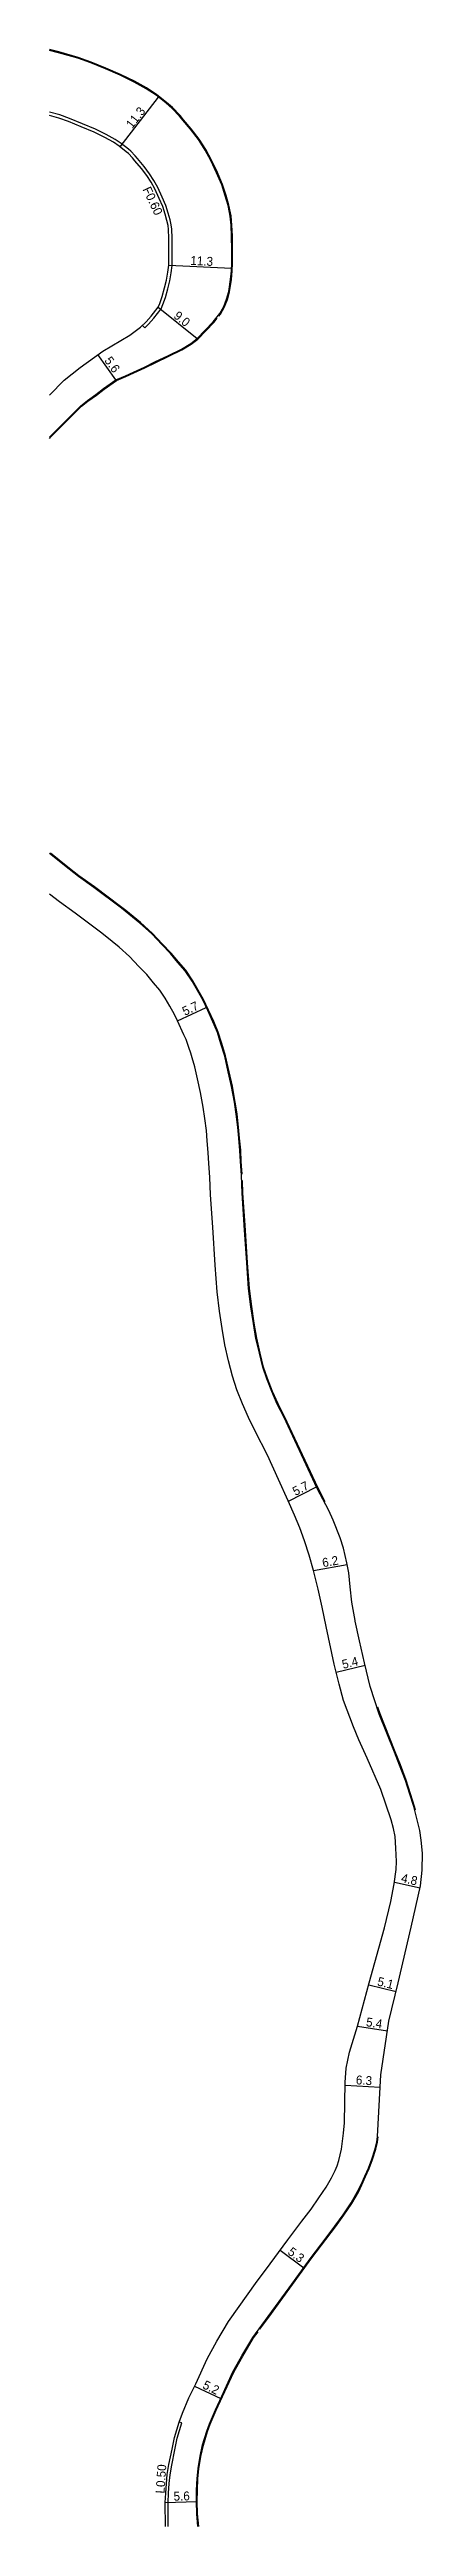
# Model space of a CAD drawing. Header units: metres. Extents: x -24000 to -20800, y -90000 to -87000.
# Drawn here: x -24000 to -23932.9, y -88800 to -88354.4 of the extents above; entities that cross this region are included whole.
import ezdxf

# ---------------------------------------------------------------- set-up
doc = ezdxf.new("R2010")
doc.units = ezdxf.units.M
doc.header["$LTSCALE"] = 2.5
for name, color, linetype in [('側溝・桝', 7, 'Continuous'), ('幅員', 7, 'Continuous'), ('歩道・分離帯・安全施設', 7, 'Continuous'), ('道路', 7, 'Continuous')]:
    doc.layers.add(name, color=color, linetype=linetype)
doc.styles.get("Standard").update_dxf_attribs({"font": ''})
doc.styles.get('Standard').set_extended_font_data('@MS PGothic')

msp = doc.modelspace()

# ---------------------------------------------------------------- texts
at = {"layer": '側溝・桝'}
for s, rotation, p in [('F0.60', 295.0822, (-23983.3, -88379.53)), ('L0.50', 86.2377, (-23979.33, -88794.11))]:
    msp.add_text(s, height=1.6, rotation=rotation, dxfattribs=at).set_placement(p)
at = {"layer": '幅員'}
for s, rotation, p in [('11.3', 52.2288, (-23985.14, -88368.72)), ('11.3', 357.1274, (-23974.7, -88393.12)), ('9.0', 321.3077, (-23977.81, -88402.55)), ('5.6', 305.6295, (-23990.21, -88410.35)), ('5.7', 24.9393, (-23975.66, -88528.24)), ('5.7', 27.3616, (-23955.77, -88614.62)), ('6.2', 10.2123, (-23950.8, -88627.44)), ('5.4', 13.4541, (-23947.19, -88645.72)), ('4.8', 347.1865, (-23936.87, -88684.05)), ('5.1', 346.3637, (-23941.16, -88702.65)), ('5.4', 351.4954, (-23943.15, -88709.99)), ('6.3', 356.44, (-23944.94, -88720.44)), ('5.3', 323.8038, (-23957.29, -88750.92)), ('5.2', 334.3976, (-23972.6, -88775.09)), ('5.6', 1.4492, (-23977.67, -88795.37))]:
    msp.add_text(s, height=1.6, rotation=rotation, dxfattribs=at).set_placement(p)

# ---------------------------------------------------------------- linework, layer by layer
at = {"layer": '側溝・桝'}
for points in [[(-23982.88, -88404.45), (-23982.2, -88403.8), (-23981.27, -88402.71), (-23979.94, -88401.06), (-23979.61, -88400.28), (-23979.14, -88398.97), (-23978.72, -88397.42), (-23978.37, -88396.01), (-23978.15, -88394.53), (-23977.95, -88393.23), (-23977.93, -88392.52), (-23977.92, -88390.42), (-23977.96, -88388.33), (-23978.03, -88386.71), (-23978.1, -88385.95), (-23978.3, -88385), (-23978.64, -88383.8), (-23979.08, -88382.43), (-23979.72, -88380.93), (-23980.54, -88379.19), (-23981.22, -88377.93), (-23982, -88376.73), (-23982.98, -88375.44), (-23984.19, -88374.01), (-23984.19, -88374), (-23984.62, -88373.49), (-23985.4, -88372.67), (-23985.82, -88372.3), (-23987.09, -88371.32), (-23988.21, -88370.57), (-23989.79, -88369.7), (-23991.75, -88368.71), (-23994.07, -88367.74), (-23996.4, -88366.77), (-23998.13, -88366.16), (-24000, -88365.63)], [(-23983.29, -88404.01), (-23982.88, -88404.45)], [(-23978.64, -88800), (-23978.68, -88795.67), (-23978.58, -88794.04), (-23978.46, -88792.3), (-23978.32, -88790.69), (-23978.03, -88788.96), (-23977.48, -88786.19), (-23977.02, -88784.12), (-23976.18, -88781.38)], [(-23976.18, -88781.38), (-23976.65, -88781.21)]]:
    msp.add_lwpolyline(points, dxfattribs=at)
at = {"layer": '幅員'}
for points in [[(-23987.3, -88371.91), (-23980.38, -88362.98)], [(-23978.55, -88393.18), (-23967.28, -88393.74)], [(-23980.46, -88400.74), (-23973.44, -88406.37)], [(-23988.05, -88413.79), (-23991.29, -88409.28)], [(-23976.99, -88529.13), (-23971.82, -88526.73)]]:
    msp.add_lwpolyline(points, dxfattribs=at)
at = {"layer": '幅員', "flags": 128}
for points in [[(-23957.05, -88615.57), (-23952, -88612.96)], [(-23952.55, -88628.01), (-23946.46, -88626.91)], [(-23948.46, -88646.29), (-23943.25, -88645.04)], [(-23937.97, -88684.06), (-23933.33, -88685.11)], [(-23942.59, -88702.56), (-23937.66, -88703.75)], [(-23944.59, -88710.02), (-23939.21, -88710.83)], [(-23946.83, -88720.58), (-23940.54, -88720.97)], [(-23958.54, -88750.32), (-23954.27, -88753.45)], [(-23973.9, -88774.74), (-23969.21, -88776.99)], [(-23979.18, -88795.66), (-23973.59, -88795.52)]]:
    msp.add_lwpolyline(points, dxfattribs=at)
at = {"layer": '歩道・分離帯・安全施設'}
for points in [[(-23969.57, -88402.35), (-23969.28, -88401.98), (-23968.51, -88400.67), (-23968, -88399.35), (-23967.62, -88397.97), (-23967.3, -88395.78), (-23967.15, -88394.2), (-23967.08, -88392.82), (-23967.07, -88390.34), (-23967.12, -88387.99), (-23967.2, -88385.96), (-23967.36, -88384.32), (-23967.76, -88382.39), (-23968.26, -88380.65), (-23968.9, -88378.64), (-23969.81, -88376.51), (-23970.85, -88374.29), (-23971.88, -88372.39), (-23973.11, -88370.49), (-23974.51, -88368.65), (-23975.89, -88367.01), (-23976.53, -88366.25), (-23977.9, -88364.81), (-23978.95, -88363.9), (-23980.75, -88362.5), (-23982.56, -88361.3), (-23984.72, -88360.1), (-23987.22, -88358.85), (-23989.9, -88357.73), (-23992.51, -88356.64), (-23994.84, -88355.81), (-23998.36, -88354.82), (-24000, -88354.39)], [(-24000, -88424.34), (-23999.73, -88424.03), (-23996.43, -88420.73), (-23994.27, -88418.57), (-23993.1, -88417.65), (-23991.58, -88416.55), (-23990.2, -88415.51), (-23987.98, -88413.92), (-23986.29, -88413.22), (-23984.87, -88412.56), (-23982.87, -88411.67), (-23980.9, -88410.67), (-23978.53, -88409.55), (-23976.21, -88408.42), (-23974.53, -88407.41), (-23973.34, -88406.48), (-23970.47, -88403.49), (-23969.86, -88402.71)], [(-23965.35, -88556.7), (-23965.52, -88554.44), (-23965.62, -88552.42), (-23965.81, -88550.22), (-23965.99, -88548.23), (-23966.28, -88545.89), (-23966.61, -88543.74), (-23967.1, -88540.89), (-23967.7, -88538.29), (-23968.34, -88535.43), (-23969.02, -88533.2), (-23969.66, -88531.16), (-23970.48, -88529.23), (-23971.43, -88527.22), (-23972.31, -88525.31), (-23973.27, -88523.6), (-23974.21, -88521.94), (-23975.5, -88520.03), (-23976.81, -88518.53), (-23978.11, -88516.93), (-23979.72, -88515.27), (-23981.51, -88513.39), (-23983.65, -88511.45), (-23986.3, -88509.29), (-23987.22, -88508.54), (-23991.94, -88505.05), (-23994.71, -88503.02), (-23996.39, -88501.75), (-23999.81, -88498.98)], [(-23950.44, -88615.65), (-23951.71, -88613.18), (-23957.76, -88600.31), (-23958.89, -88598.02), (-23959.89, -88595.79), (-23960.79, -88593.49), (-23961.49, -88591.41), (-23962.11, -88588.9), (-23962.74, -88586.23), (-23963.19, -88583.55), (-23963.62, -88580.55), (-23964.04, -88577.29), (-23964.39, -88572.67), (-23964.82, -88565.88), (-23965.22, -88560.13), (-23965.3, -88557.83)], [(-23934.17, -88671.11), (-23934.34, -88670.45), (-23935.07, -88668.19), (-23935.84, -88665.73), (-23936.89, -88662.95), (-23937.84, -88660.66), (-23940.55, -88653.83), (-23940.95, -88652.62)], [(-23962.18, -88764.51), (-23960.58, -88762.32), (-23956.78, -88757.14), (-23952.81, -88751.7), (-23950.28, -88748.38), (-23948.55, -88746.09), (-23947.09, -88744), (-23945.62, -88741.87), (-23944.45, -88739.83), (-23943.82, -88738.53), (-23943.15, -88737.03), (-23942.49, -88735.59), (-23941.91, -88733.99), (-23941.3, -88732.11), (-23941, -88730.84), (-23940.89, -88729.89)], [(-23973.15, -88800), (-23973.38, -88797.74), (-23973.44, -88795.52), (-23973.41, -88793.48), (-23973.3, -88791.41), (-23973.12, -88789.62), (-23972.78, -88787.4), (-23972.33, -88785.36), (-23971.58, -88782.91), (-23971.1, -88781.58), (-23970.05, -88779.08), (-23968.87, -88776.62), (-23966.88, -88772.27), (-23965.26, -88769.36), (-23963.32, -88766.08), (-23962.5, -88764.96)]]:
    msp.add_lwpolyline(points, dxfattribs=at)
at = {"layer": '道路'}
for points in [[(-24000, -88424.11), (-23999.84, -88423.93), (-23996.54, -88420.63), (-23994.37, -88418.46), (-23993.19, -88417.53), (-23991.67, -88416.43), (-23990.28, -88415.39), (-23988.05, -88413.79), (-23986.35, -88413.08), (-23984.93, -88412.42), (-23982.94, -88411.54), (-23980.97, -88410.54), (-23978.59, -88409.42), (-23976.29, -88408.29), (-23974.61, -88407.29), (-23973.44, -88406.37), (-23970.58, -88403.39), (-23969.4, -88401.89), (-23968.65, -88400.6), (-23968.15, -88399.3), (-23967.76, -88397.94), (-23967.45, -88395.76), (-23967.3, -88394.19), (-23967.23, -88392.82), (-23967.22, -88390.34), (-23967.27, -88388), (-23967.35, -88385.97), (-23967.51, -88384.34), (-23967.9, -88382.43), (-23968.4, -88380.69), (-23969.04, -88378.7), (-23969.95, -88376.57), (-23970.98, -88374.36), (-23972.01, -88372.47), (-23973.23, -88370.57), (-23974.63, -88368.74), (-23976.01, -88367.11), (-23976.64, -88366.35), (-23978, -88364.92), (-23979.04, -88364.02), (-23980.84, -88362.62), (-23982.64, -88361.43), (-23984.79, -88360.23), (-23987.28, -88358.98), (-23989.95, -88357.87), (-23992.56, -88356.78), (-23994.89, -88355.96), (-23998.4, -88354.96), (-24000, -88354.54)], [(-24000, -88416.59), (-23997.35, -88413.87), (-23994.48, -88411.57), (-23990.41, -88408.65), (-23985.57, -88405.75), (-23983.64, -88404.34), (-23982.63, -88403.39), (-23981.73, -88402.33), (-23980.46, -88400.74), (-23980.17, -88400.06), (-23979.72, -88398.79), (-23979.3, -88397.27), (-23978.96, -88395.89), (-23978.74, -88394.44), (-23978.55, -88393.18), (-23978.53, -88392.51), (-23978.52, -88390.43), (-23978.56, -88388.34), (-23978.63, -88386.75), (-23978.69, -88386.04), (-23978.88, -88385.14), (-23979.22, -88383.98), (-23979.65, -88382.64), (-23980.27, -88381.18), (-23981.07, -88379.46), (-23981.73, -88378.24), (-23982.49, -88377.07), (-23983.45, -88375.81), (-23984.65, -88374.39), (-23984.65, -88374.38), (-23985.07, -88373.89), (-23985.82, -88373.1), (-23986.2, -88372.77), (-23987.45, -88371.8), (-23988.52, -88371.08), (-23990.07, -88370.23), (-23992, -88369.26), (-23994.3, -88368.3), (-23996.62, -88367.33), (-23998.32, -88366.73), (-24000, -88366.26)], [(-23973.3, -88800), (-23973.53, -88797.75), (-23973.59, -88795.52), (-23973.56, -88793.47), (-23973.45, -88791.39), (-23973.27, -88789.6), (-23972.93, -88787.37), (-23972.47, -88785.32), (-23971.72, -88782.86), (-23971.24, -88781.53), (-23970.18, -88779.02), (-23969, -88776.55), (-23967.01, -88772.2), (-23965.39, -88769.28), (-23963.45, -88766), (-23960.7, -88762.23), (-23956.9, -88757.05), (-23952.93, -88751.61), (-23950.4, -88748.29), (-23948.68, -88746), (-23947.21, -88743.91), (-23945.75, -88741.79), (-23944.59, -88739.76), (-23943.96, -88738.47), (-23943.29, -88736.97), (-23942.63, -88735.54), (-23942.06, -88733.94), (-23941.44, -88732.07), (-23941.15, -88730.82), (-23941.04, -88729.85), (-23940.54, -88720.97), (-23940.4, -88718.77), (-23938.96, -88709.1), (-23937.27, -88702.18), (-23934.93, -88692.16), (-23933.25, -88684.77), (-23932.99, -88681.91), (-23932.93, -88678.86), (-23933.13, -88676.55), (-23933.42, -88674.78), (-23934.48, -88670.49), (-23935.21, -88668.23), (-23935.98, -88665.78), (-23937.03, -88663.01), (-23937.98, -88660.72), (-23940.69, -88653.88), (-23942.34, -88648.88), (-23943.35, -88644.63), (-23944.28, -88640.65), (-23945.01, -88637.14), (-23945.02, -88637.04), (-23945.6, -88633.74), (-23945.93, -88630.96), (-23946.18, -88628.43), (-23946.51, -88626.62), (-23947.14, -88624), (-23947.71, -88622.14), (-23948.99, -88618.94), (-23949.78, -88617.24), (-23951.85, -88613.25), (-23957.89, -88600.38), (-23959.03, -88598.09), (-23960.03, -88595.84), (-23960.93, -88593.54), (-23961.63, -88591.45), (-23962.26, -88588.94), (-23962.89, -88586.26), (-23963.34, -88583.57), (-23963.77, -88580.58), (-23964.19, -88577.31), (-23964.54, -88572.68), (-23964.97, -88565.89), (-23965.37, -88560.14), (-23965.48, -88556.92), (-23965.67, -88554.45), (-23965.77, -88552.43), (-23965.96, -88550.24), (-23966.14, -88548.25), (-23966.42, -88545.91), (-23966.76, -88543.77), (-23967.25, -88540.92), (-23967.85, -88538.32), (-23968.48, -88535.47), (-23969.17, -88533.24), (-23969.8, -88531.21), (-23970.62, -88529.29), (-23971.56, -88527.28), (-23972.45, -88525.38), (-23973.4, -88523.67), (-23974.34, -88522.02), (-23975.62, -88520.12), (-23976.92, -88518.63), (-23978.22, -88517.03), (-23979.82, -88515.38), (-23981.62, -88513.5), (-23983.75, -88511.57), (-23986.39, -88509.41), (-23987.31, -88508.66), (-23992.03, -88505.17), (-23994.8, -88503.15), (-23996.48, -88501.87), (-24000, -88499.02)], [(-23979.14, -88800), (-23979.18, -88795.66), (-23979.08, -88794.01), (-23978.96, -88792.26), (-23978.82, -88790.63), (-23978.52, -88788.88), (-23977.97, -88786.09), (-23977.5, -88783.99), (-23976.66, -88781.22), (-23976.09, -88779.64), (-23974.93, -88776.88), (-23973.71, -88774.35), (-23971.66, -88769.85), (-23969.9, -88766.69), (-23967.79, -88763.14), (-23962.63, -88755.9), (-23961.18, -88753.92), (-23957.17, -88748.44), (-23954.62, -88745.1), (-23952.97, -88742.89), (-23951.56, -88740.89), (-23950.24, -88738.97), (-23949.28, -88737.29), (-23948.64, -88735.96), (-23948.27, -88735.12), (-23947.96, -88734.14), (-23947.7, -88733.12), (-23947.51, -88732.15), (-23947.11, -88729.23), (-23946.95, -88727.41), (-23946.82, -88720.14), (-23946.62, -88717.57), (-23946.02, -88714.69), (-23944.59, -88710.02), (-23942.49, -88702.18), (-23939.78, -88692.31), (-23938.61, -88687.54), (-23938.02, -88684.4), (-23937.64, -88681.81), (-23937.61, -88680.38), (-23937.69, -88677.96), (-23937.83, -88675.89), (-23938.12, -88674.42), (-23938.58, -88672.89), (-23940.44, -88667.44), (-23942.88, -88661.76), (-23944.37, -88658.48), (-23945.33, -88656.15), (-23947.1, -88651.4), (-23947.9, -88648.46), (-23948.83, -88644.86), (-23950.23, -88638.09), (-23950.97, -88634.64), (-23951.71, -88631.36), (-23952.55, -88628.01), (-23953.29, -88625.28), (-23954.14, -88622.67), (-23954.96, -88620.34), (-23955.94, -88618.06), (-23957.1, -88615.47), (-23958.79, -88611.65), (-23960.81, -88607.25), (-23962.99, -88602.93), (-23964.19, -88600.51), (-23965.28, -88598.05), (-23966.29, -88595.49), (-23967.11, -88593.05), (-23967.8, -88590.28), (-23968.48, -88587.39), (-23968.98, -88584.45), (-23969.42, -88581.34), (-23969.87, -88577.89), (-23970.23, -88573.07), (-23970.66, -88566.27), (-23971.06, -88560.43), (-23971.17, -88557.24), (-23971.36, -88554.8), (-23971.46, -88552.81), (-23971.63, -88550.74), (-23971.8, -88548.85), (-23972.07, -88546.7), (-23972.39, -88544.69), (-23972.84, -88542.04), (-23973.41, -88539.59), (-23973.89, -88537.43), (-23974.35, -88535.78), (-23974.61, -88534.92), (-23974.93, -88533.91), (-23975.44, -88532.51), (-23975.82, -88531.63), (-23976.99, -88529.13), (-23977.53, -88527.97), (-23978.36, -88526.47), (-23979.18, -88525.04), (-23980.15, -88523.6), (-23981.28, -88522.3), (-23982.49, -88520.82), (-23983.93, -88519.33), (-23985.6, -88517.58), (-23987.47, -88515.89), (-23990, -88513.83), (-23990.81, -88513.16), (-23995.4, -88509.77), (-23998.21, -88507.72), (-24000, -88506.36)]]:
    msp.add_lwpolyline(points, dxfattribs=at)

msp.set_redraw_order([(e.dxf.handle, doc.entitydb.next_handle()) for e in msp.query("TEXT MTEXT ATTDEF DIMENSION ARC_DIMENSION")])  # texts and dimensions are drawn at this point

doc.saveas('drawing.dxf')
